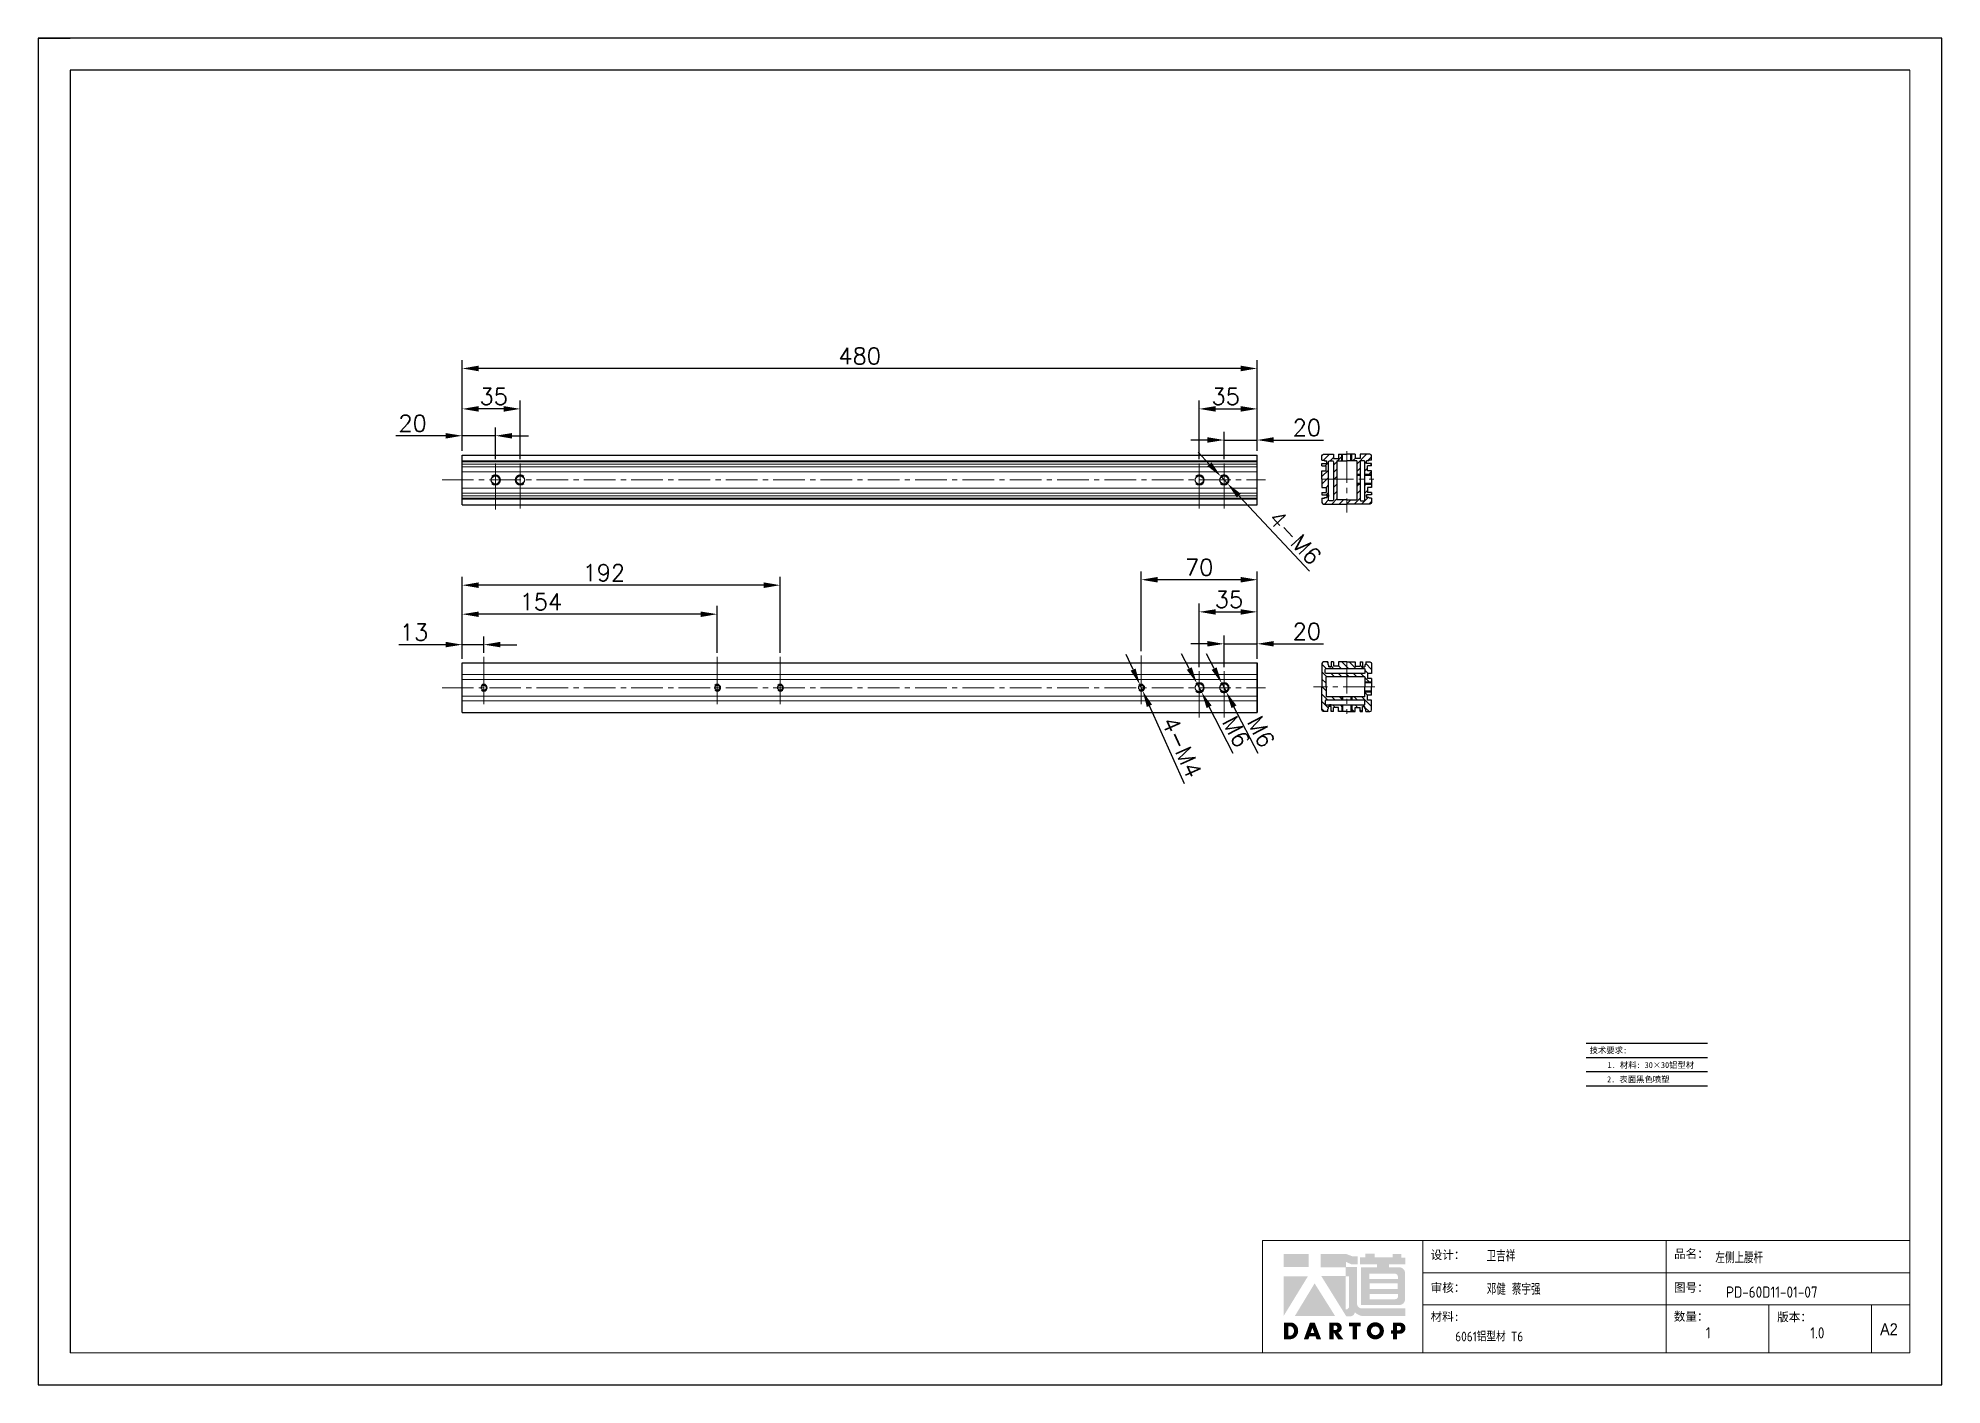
# Model space of a CAD drawing. Header units: millimetres. Extents: x -30327 to 34858, y 4015 to 75103.
# Drawn here: x 5507 to 6656, y 60062 to 60875 of the extents above; entities that cross this region are included whole.
import ezdxf
from ezdxf.enums import TextEntityAlignment as Align

# ---------------------------------------------------------------- set-up
doc = ezdxf.new("R2010")
doc.units = ezdxf.units.MM
doc.linetypes.add('CENTER2', pattern=[28.575, 19.05, -3.175, 3.175, -3.175])
doc.layers.add('A-TITLEBLOCK', color=7, linetype='Continuous', lineweight=18)
for name, color, linetype in [('print', 30, 'Continuous'), ('red', 1, 'CENTER2'), ('yellow', 2, 'Continuous')]:
    doc.layers.add(name, color=color, linetype=linetype)
doc.styles.add('GB', font='GBENOR.SHX', dxfattribs={"bigfont": 'gbcbig.shx'})
doc.styles.add('HZ', font='')
doc.styles.add('SLDTEXTSTYLE0', font='simfang.ttf', dxfattribs={"bigfont": 'bigfont'})
doc.styles.add('SLDTEXTSTYLE1', font='Gothic.ttf', dxfattribs={"width": 0.913})
doc.styles.get("Standard").update_dxf_attribs({"font": 'txt', "bigfont": 'gbcbig.shx'})
doc.styles.get('HZ').set_extended_font_data('SimSun')
doc.dimstyles.new('1-4', dxfattribs={"dimscale": 4, "dimtxt": 2.5, "dimasz": 2.5, "dimexe": 1.25, "dimexo": 0.625, "dimtad": 1, "dimdsep": 46, "dimtxsty": 'Standard', "dimcen": 2.5, "dimadec": 0, "dimazin": 0, "dimtfac": 1, "dimtmove": 0, "dimatfit": 3, "dimfxl": 0, "dimarcsym": 0})

msp = doc.modelspace()

# ---------------------------------------------------------------- texts
at = {"style": 'HZ'}
for s, p in [('技术要求:', (6455.0548, 60263.9719)), ('     1. 材料: 30×30铝型材  ', (6477.0839, 60255.0753)), ('    2. 表面黑色喷塑          ', (6480.5545, 60246.4758))]:
    msp.add_text(s, height=3.61179, dxfattribs=at).set_placement(p, align=Align.MIDDLE_CENTER)

# ---------------------------------------------------------------- blocks, each defined once
blk = doc.blocks.new('*D589')
at = {"layer": 'Defpoints', "color": 0, "transparency": 16777216}
for p in [(5763, 60675.5), (5763, 60623.2), (6243, 60623.8)]:
    blk.add_point(p, dxfattribs=at)
at = {"layer": 'yellow', "color": 0, "lineweight": -2, "transparency": 16777216}
for p, q in [((5763, 60625.7), (5763, 60680.5)), ((6243, 60626.3), (6243, 60680.5)), ((6233, 60675.5), (5773, 60675.5))]:
    blk.add_line(p, q, dxfattribs=at)
at = {"layer": 'yellow', "color": 0, "transparency": 16777216}
for points in [[(5773, 60677.2), (5773, 60673.8), (5763, 60675.5)], [(6233, 60677.2), (6233, 60673.8), (6243, 60675.5)]]:
    blk.add_solid(points, dxfattribs=at)
at = {"layer": 'yellow', "color": 0, "lineweight": 9, "transparency": 16777216, "insert": (6003, 60683), "char_height": 10, "attachment_point": 5}
blk.add_mtext('480', dxfattribs=at)
blk = doc.blocks.new('*D590')
at = {"layer": 'Defpoints', "color": 0, "transparency": 16777216}
for p in [(6221.6, 60485.5), (6224.4, 60480.2)]:
    blk.add_point(p, dxfattribs=at)
at = {"layer": 'yellow', "color": 0, "lineweight": -2, "transparency": 16777216}
for p, q in [((6217, 60494.4), (6212.4, 60503.2)), ((6221.6, 60485.5), (6224.4, 60480.2)), ((6243.6, 60443.2), (6229, 60471.3))]:
    blk.add_line(p, q, dxfattribs=at)
at = {"layer": 'yellow', "color": 0, "transparency": 16777216}
for points in [[(6218.5, 60495.1), (6215.5, 60493.6), (6221.6, 60485.5)], [(6230.5, 60472.1), (6227.5, 60470.5), (6224.4, 60480.2)]]:
    blk.add_solid(points, dxfattribs=at)
at = {"layer": 'yellow', "color": 0, "lineweight": 9, "transparency": 16777216, "insert": (6245.3, 60456.3), "char_height": 10, "attachment_point": 5, "rotation": 297.4824}
blk.add_mtext('M6', dxfattribs=at)
blk = doc.blocks.new('*D591')
at = {"layer": 'Defpoints', "color": 0, "transparency": 16777216}
for p in [(6172.2, 60484.6), (6173.8, 60481)]:
    blk.add_point(p, dxfattribs=at)
at = {"layer": 'yellow', "color": 0, "lineweight": -2, "transparency": 16777216}
for p, q in [((6168.1, 60493.8), (6164, 60502.9)), ((6172.2, 60484.6), (6173.8, 60481)), ((6199.2, 60424.8), (6178, 60471.9))]:
    blk.add_line(p, q, dxfattribs=at)
at = {"layer": 'yellow', "color": 0, "transparency": 16777216}
for points in [[(6169.6, 60494.4), (6166.6, 60493.1), (6172.2, 60484.6)], [(6179.5, 60472.6), (6176.4, 60471.2), (6173.8, 60481)]]:
    blk.add_solid(points, dxfattribs=at)
at = {"layer": 'yellow', "color": 0, "lineweight": 9, "transparency": 16777216, "insert": (6197.5, 60446.9), "char_height": 10, "attachment_point": 5, "rotation": 294.2923}
blk.add_mtext('4-M4', dxfattribs=at)
blk = doc.blocks.new('*D592')
at = {"layer": 'Defpoints', "color": 0, "transparency": 16777216}
for p in [(6221, 60610.4), (6225.1, 60606)]:
    blk.add_point(p, dxfattribs=at)
at = {"layer": 'yellow', "color": 0, "lineweight": -2, "transparency": 16777216}
for p, q in [((6214.1, 60617.7), (6207.3, 60625)), ((6221, 60610.4), (6225.1, 60606)), ((6274.6, 60553.2), (6231.9, 60598.7))]:
    blk.add_line(p, q, dxfattribs=at)
at = {"layer": 'yellow', "color": 0, "transparency": 16777216}
for points in [[(6215.4, 60618.8), (6212.9, 60616.6), (6221, 60610.4)], [(6233.1, 60599.9), (6230.7, 60597.6), (6225.1, 60606)]]:
    blk.add_solid(points, dxfattribs=at)
at = {"layer": 'yellow', "color": 0, "lineweight": 9, "transparency": 16777216, "insert": (6265.8, 60573.5), "char_height": 10, "attachment_point": 5, "rotation": 313.114}
blk.add_mtext('4-M6', dxfattribs=at)
blk = doc.blocks.new('*D593')
at = {"layer": 'Defpoints', "color": 0, "transparency": 16777216}
for p in [(6243, 60509.3), (6223, 60492.8), (6243, 60497.8)]:
    blk.add_point(p, dxfattribs=at)
at = {"layer": 'yellow', "color": 0, "lineweight": -2, "transparency": 16777216}
for p, q in [((6213, 60509.3), (6203, 60509.3)), ((6223, 60495.3), (6223, 60514.3)), ((6223, 60509.3), (6243, 60509.3)), ((6243, 60500.3), (6243, 60514.3)), ((6253, 60509.3), (6283, 60509.3))]:
    blk.add_line(p, q, dxfattribs=at)
at = {"layer": 'yellow', "color": 0, "transparency": 16777216}
for points in [[(6213, 60511), (6213, 60507.7), (6223, 60509.3)], [(6253, 60511), (6253, 60507.7), (6243, 60509.3)]]:
    blk.add_solid(points, dxfattribs=at)
at = {"layer": 'yellow', "color": 0, "lineweight": 9, "transparency": 16777216, "insert": (6273, 60516.8), "char_height": 10, "attachment_point": 5}
blk.add_mtext('20', dxfattribs=at)
blk = doc.blocks.new('*D594')
at = {"layer": 'Defpoints', "color": 0, "transparency": 16777216}
for p in [(6243, 60632.3), (6243, 60623.2), (6223, 60618.2)]:
    blk.add_point(p, dxfattribs=at)
at = {"layer": 'yellow', "color": 0, "lineweight": -2, "transparency": 16777216}
for p, q in [((6213, 60632.3), (6203, 60632.3)), ((6223, 60620.7), (6223, 60637.3)), ((6223, 60632.3), (6243, 60632.3)), ((6243, 60625.7), (6243, 60637.3)), ((6253, 60632.3), (6283, 60632.3))]:
    blk.add_line(p, q, dxfattribs=at)
at = {"layer": 'yellow', "color": 0, "transparency": 16777216}
for points in [[(6213, 60634), (6213, 60630.7), (6223, 60632.3)], [(6253, 60634), (6253, 60630.7), (6243, 60632.3)]]:
    blk.add_solid(points, dxfattribs=at)
at = {"layer": 'yellow', "color": 0, "lineweight": 9, "transparency": 16777216, "insert": (6273, 60639.8), "char_height": 10, "attachment_point": 5}
blk.add_mtext('20', dxfattribs=at)
blk = doc.blocks.new('*D595')
at = {"layer": 'Defpoints', "color": 0, "transparency": 16777216}
for p in [(6173, 60548), (6173, 60502.4), (6243, 60497.8)]:
    blk.add_point(p, dxfattribs=at)
at = {"layer": 'yellow', "color": 0, "lineweight": -2, "transparency": 16777216}
for p, q in [((6173, 60504.9), (6173, 60553)), ((6243, 60500.3), (6243, 60553)), ((6233, 60548), (6183, 60548))]:
    blk.add_line(p, q, dxfattribs=at)
at = {"layer": 'yellow', "color": 0, "transparency": 16777216}
for points in [[(6183, 60549.7), (6183, 60546.3), (6173, 60548)], [(6233, 60549.7), (6233, 60546.3), (6243, 60548)]]:
    blk.add_solid(points, dxfattribs=at)
at = {"layer": 'yellow', "color": 0, "lineweight": 9, "transparency": 16777216, "insert": (6208, 60555.5), "char_height": 10, "attachment_point": 5}
blk.add_mtext('70', dxfattribs=at)
blk = doc.blocks.new('*D596')
at = {"layer": 'Defpoints', "color": 0, "transparency": 16777216}
for p in [(5763, 60634.9), (5763, 60623.2), (5783, 60618.2)]:
    blk.add_point(p, dxfattribs=at)
at = {"layer": 'yellow', "color": 0, "lineweight": -2, "transparency": 16777216}
for p, q in [((5753, 60634.9), (5723, 60634.9)), ((5763, 60625.7), (5763, 60639.9)), ((5783, 60634.9), (5763, 60634.9)), ((5783, 60620.7), (5783, 60639.9)), ((5793, 60634.9), (5803, 60634.9))]:
    blk.add_line(p, q, dxfattribs=at)
at = {"layer": 'yellow', "color": 0, "transparency": 16777216}
for points in [[(5753, 60636.5), (5753, 60633.2), (5763, 60634.9)], [(5793, 60636.5), (5793, 60633.2), (5783, 60634.9)]]:
    blk.add_solid(points, dxfattribs=at)
at = {"layer": 'yellow', "color": 0, "lineweight": 9, "transparency": 16777216, "insert": (5733, 60642.4), "char_height": 10, "attachment_point": 5}
blk.add_mtext('20', dxfattribs=at)
blk = doc.blocks.new('*D597')
at = {"layer": 'Defpoints', "color": 0, "transparency": 16777216}
for p in [(5763, 60508.8), (5763, 60497.8), (5776, 60501.4)]:
    blk.add_point(p, dxfattribs=at)
at = {"layer": 'yellow', "color": 0, "lineweight": -2, "transparency": 16777216}
for p, q in [((5753, 60508.8), (5724.7, 60508.8)), ((5763, 60500.3), (5763, 60513.8)), ((5776, 60508.8), (5763, 60508.8)), ((5776, 60503.9), (5776, 60513.8)), ((5786, 60508.8), (5796, 60508.8))]:
    blk.add_line(p, q, dxfattribs=at)
at = {"layer": 'yellow', "color": 0, "transparency": 16777216}
for points in [[(5753, 60510.5), (5753, 60507.2), (5763, 60508.8)], [(5786, 60510.5), (5786, 60507.2), (5776, 60508.8)]]:
    blk.add_solid(points, dxfattribs=at)
at = {"layer": 'yellow', "color": 0, "lineweight": 9, "transparency": 16777216, "insert": (5733.9, 60516.3), "char_height": 10, "attachment_point": 5}
blk.add_mtext('13', dxfattribs=at)
blk = doc.blocks.new('*D598')
at = {"layer": 'Defpoints', "color": 0, "transparency": 16777216}
for p in [(5763, 60527.2), (5763, 60497.8), (5917, 60501.4)]:
    blk.add_point(p, dxfattribs=at)
at = {"layer": 'yellow', "color": 0, "lineweight": -2, "transparency": 16777216}
for p, q in [((5763, 60500.3), (5763, 60532.2)), ((5907, 60527.2), (5773, 60527.2)), ((5917, 60503.9), (5917, 60532.2))]:
    blk.add_line(p, q, dxfattribs=at)
at = {"layer": 'yellow', "color": 0, "transparency": 16777216}
for points in [[(5773, 60528.8), (5773, 60525.5), (5763, 60527.2)], [(5907, 60528.8), (5907, 60525.5), (5917, 60527.2)]]:
    blk.add_solid(points, dxfattribs=at)
at = {"layer": 'yellow', "color": 0, "lineweight": 9, "transparency": 16777216, "insert": (5810.5, 60534.7), "char_height": 10, "attachment_point": 5}
blk.add_mtext('154', dxfattribs=at)
blk = doc.blocks.new('*D584')
at = {"layer": 'Defpoints', "color": 0, "transparency": 16777216}
for p in [(6243, 60651.1), (6243, 60623.2), (6208, 60618.2)]:
    blk.add_point(p, dxfattribs=at)
at = {"layer": 'yellow', "color": 0, "lineweight": -2, "transparency": 16777216}
for p, q in [((6208, 60620.7), (6208, 60656.1)), ((6243, 60625.7), (6243, 60656.1)), ((6218, 60651.1), (6233, 60651.1))]:
    blk.add_line(p, q, dxfattribs=at)
at = {"layer": 'yellow', "color": 0, "transparency": 16777216}
for points in [[(6218, 60652.8), (6218, 60649.4), (6208, 60651.1)], [(6233, 60652.8), (6233, 60649.4), (6243, 60651.1)]]:
    blk.add_solid(points, dxfattribs=at)
at = {"layer": 'yellow', "color": 0, "lineweight": 9, "transparency": 16777216, "insert": (6224, 60658.6), "char_height": 10, "attachment_point": 5}
blk.add_mtext('35', dxfattribs=at)
blk = doc.blocks.new('*D585')
at = {"layer": 'Defpoints', "color": 0, "transparency": 16777216}
for p in [(5763, 60651.1), (5763, 60623.2), (5798, 60618.2)]:
    blk.add_point(p, dxfattribs=at)
at = {"layer": 'yellow', "color": 0, "lineweight": -2, "transparency": 16777216}
for p, q in [((5763, 60625.7), (5763, 60656.1)), ((5798, 60620.7), (5798, 60656.1)), ((5788, 60651.1), (5773, 60651.1))]:
    blk.add_line(p, q, dxfattribs=at)
at = {"layer": 'yellow', "color": 0, "transparency": 16777216}
for points in [[(5773, 60652.8), (5773, 60649.4), (5763, 60651.1)], [(5788, 60652.8), (5788, 60649.4), (5798, 60651.1)]]:
    blk.add_solid(points, dxfattribs=at)
at = {"layer": 'yellow', "color": 0, "lineweight": 9, "transparency": 16777216, "insert": (5782, 60658.6), "char_height": 10, "attachment_point": 5}
blk.add_mtext('35', dxfattribs=at)
blk = doc.blocks.new('*D586')
at = {"layer": 'Defpoints', "color": 0, "transparency": 16777216}
for p in [(6206.6, 60485.5), (6209.4, 60480.2)]:
    blk.add_point(p, dxfattribs=at)
at = {"layer": 'yellow', "color": 0, "lineweight": -2, "transparency": 16777216}
for p, q in [((6202, 60494.4), (6197.4, 60503.2)), ((6206.6, 60485.5), (6209.4, 60480.2)), ((6228.6, 60443.2), (6214, 60471.3))]:
    blk.add_line(p, q, dxfattribs=at)
at = {"layer": 'yellow', "color": 0, "transparency": 16777216}
for points in [[(6203.5, 60495.1), (6200.5, 60493.6), (6206.6, 60485.5)], [(6215.5, 60472.1), (6212.5, 60470.5), (6209.4, 60480.2)]]:
    blk.add_solid(points, dxfattribs=at)
at = {"layer": 'yellow', "color": 0, "lineweight": 9, "transparency": 16777216, "insert": (6230.3, 60456.3), "char_height": 10, "attachment_point": 5, "rotation": 297.4824}
blk.add_mtext('M6', dxfattribs=at)
blk = doc.blocks.new('*D587')
at = {"layer": 'Defpoints', "color": 0, "transparency": 16777216}
for p in [(6243, 60528.6), (6208, 60492.8), (6243, 60497.8)]:
    blk.add_point(p, dxfattribs=at)
at = {"layer": 'yellow', "color": 0, "lineweight": -2, "transparency": 16777216}
for p, q in [((6208, 60495.3), (6208, 60533.6)), ((6218, 60528.6), (6233, 60528.6)), ((6243, 60500.3), (6243, 60533.6))]:
    blk.add_line(p, q, dxfattribs=at)
at = {"layer": 'yellow', "color": 0, "transparency": 16777216}
for points in [[(6218, 60530.2), (6218, 60526.9), (6208, 60528.6)], [(6233, 60530.2), (6233, 60526.9), (6243, 60528.6)]]:
    blk.add_solid(points, dxfattribs=at)
at = {"layer": 'yellow', "color": 0, "lineweight": 9, "transparency": 16777216, "insert": (6226, 60536.1), "char_height": 10, "attachment_point": 5}
blk.add_mtext('35', dxfattribs=at)
blk = doc.blocks.new('*D588')
at = {"layer": 'Defpoints', "color": 0, "transparency": 16777216}
for p in [(5763, 60544.7), (5763, 60497.8), (5955, 60501.4)]:
    blk.add_point(p, dxfattribs=at)
at = {"layer": 'yellow', "color": 0, "lineweight": -2, "transparency": 16777216}
for p, q in [((5763, 60500.3), (5763, 60549.7)), ((5955, 60503.9), (5955, 60549.7)), ((5945, 60544.7), (5773, 60544.7))]:
    blk.add_line(p, q, dxfattribs=at)
at = {"layer": 'yellow', "color": 0, "transparency": 16777216}
for points in [[(5773, 60546.4), (5773, 60543), (5763, 60544.7)], [(5945, 60546.4), (5945, 60543), (5955, 60544.7)]]:
    blk.add_solid(points, dxfattribs=at)
at = {"layer": 'yellow', "color": 0, "lineweight": 9, "transparency": 16777216, "insert": (5848.5, 60552.2), "char_height": 10, "attachment_point": 5}
blk.add_mtext('192', dxfattribs=at)
blk = doc.blocks.new('Dartop Logo')
at = {"true_color": 0xc40018}
h = blk.add_hatch(color=12, dxfattribs=at)
h.set_gradient(color1=(196, 0, 24), color2=(196, 0, 24), tint=1)
h.paths.add_polyline_path([(30.39, -3.87), (33.08, -5.04), (35.99, -5.04), (35.99, -1.19), (33.59, -1.19), (30.46, 0.05), (17.94, 0.05), (17.94, -6.46), (30.12, -6.46), (30.12, -6.59), (30.12, -10.75), (18.31, -10.75), (30.46, -30.31), (32.87, -30.31, 0.279375), (34.63, -28.6), (34.63, -28.51), (34.84, -28.51, 0.143145), (38.15, -30.2), (59.27, -30.2), (59.27, -26.49), (38.06, -26.49, -0.414214), (35.75, -24.18), (35.75, -6.26), (30.39, -6.26)])
h.paths.add_polyline_path([(30.25, -10.84), (31.8, -10.84), (31.8, -26.02, -0.088936), (30.9, -26.94), (30.24, -26.94)], flags=16)
h = blk.add_hatch(color=12, dxfattribs=at)
h.set_gradient(color1=(196, 0, 24), color2=(196, 0, 24), tint=1)
h.paths.add_polyline_path([(59.24, -1.73), (57.36, -1.73), (57.36, 0.06), (53.06, 0.06), (53.06, -1.64), (44.29, -1.64), (44.29, 0.15), (39.7, 0.15), (39.7, -1.67), (37.16, -1.67), (37.16, -4.97), (45.54, -4.97), (45.54, -6.42), (37.73, -6.42), (37.73, -24.88), (56.26, -24.88, 0.414214), (59.15, -21.99), (59.15, -9.35, 0.414214), (56.26, -6.46), (51.36, -6.46), (51.36, -5.03), (59.24, -5.03)])
h.paths.add_polyline_path([(54.21, -9.59, -0.414214), (55.66, -11.04), (55.66, -12.1), (41.79, -12.1), (41.79, -9.59)], flags=16)
h.paths.add_polyline_path([(55.57, -14.33), (55.57, -17.01), (41.88, -17.01), (41.88, -14.33)], flags=16)
h.paths.add_polyline_path([(55.75, -19.43), (55.75, -20.57, -0.414214), (54.3, -22.02), (41.88, -22.02), (41.88, -19.43)], flags=16)
h = blk.add_hatch(color=12, dxfattribs=at)
h.set_gradient(color1=(196, 0, 24), color2=(196, 0, 24), tint=1)
h.paths.add_polyline_path([(12.18, 0), (0, 0), (0, -6.37), (12.18, -6.37)])
h = blk.add_hatch(color=12, dxfattribs=at)
h.set_gradient(color1=(196, 0, 24), color2=(196, 0, 24), tint=1)
h.paths.add_polyline_path([(11.79, -10.83), (0.03, -10.83), (0.03, -30.03)])
h = blk.add_hatch(color=12, dxfattribs=at)
h.set_gradient(color1=(196, 0, 24), color2=(196, 0, 24), tint=1)
h.paths.add_polyline_path([(15.05, -14.31), (5.44, -30.15), (25.01, -30.15)])
at = {"true_color": 0x646464}
h = blk.add_hatch(color=251, dxfattribs=at)
h.set_gradient(color1=(100, 100, 100), color2=(100, 100, 100), tint=1)
h.paths.add_polyline_path([(4.15, -33.43), (0.11, -33.43), (0.11, -41.5), (3.51, -41.5, 0.793016)])
h.paths.add_polyline_path([(3.57, -39.73), (2.16, -39.73), (2.16, -35.19), (3.42, -35.19, -0.671361)], flags=16)
h = blk.add_hatch(color=251, dxfattribs=at)
h.set_gradient(color1=(100, 100, 100), color2=(100, 100, 100), tint=1)
h.paths.add_polyline_path([(15.08, -33.36), (12.78, -33.36), (9.82, -41.51), (12, -41.51), (12.51, -40.06), (15.46, -40.06), (15.99, -41.52), (18.19, -41.52)])
h.paths.add_polyline_path([(14.9, -38.51), (13.07, -38.51), (13.97, -35.95)], flags=16)
h = blk.add_hatch(color=251, dxfattribs=at)
h.set_gradient(color1=(100, 100, 100), color2=(100, 100, 100), tint=1)
h.paths.add_polyline_path([(26.27, -33.36), (22.3, -33.36), (22.3, -41.51), (24.4, -41.51), (24.4, -38.28), (26.55, -41.54), (29.09, -41.54), (26.61, -38.3, 0.744055)])
h.paths.add_polyline_path([(24.38, -37.08), (24.38, -34.94), (25.32, -34.94, -0.796809), (25.3, -37.08)], flags=16)
h = blk.add_hatch(color=251, dxfattribs=at)
h.set_gradient(color1=(100, 100, 100), color2=(100, 100, 100), tint=1)
h.paths.add_polyline_path([(37.44, -33.4), (31.88, -33.4), (31.88, -35.16), (33.61, -35.16), (33.61, -41.52), (35.69, -41.52), (35.69, -35.16), (37.44, -35.16)])
h = blk.add_hatch(color=251, dxfattribs=at)
h.set_gradient(color1=(100, 100, 100), color2=(100, 100, 100), tint=1)
h.paths.add_polyline_path([(40.46, -37.41, 1), (48.83, -37.41, 1)])
h.paths.add_polyline_path([(46.8, -37.41, -1), (42.5, -37.41, -1)], flags=16)
h = blk.add_hatch(color=251, dxfattribs=at)
h.set_gradient(color1=(100, 100, 100), color2=(100, 100, 100), tint=1)
h.paths.add_polyline_path([(56.85, -33.38), (56.73, -33.38), (53.19, -33.38), (53.19, -37.19), (52.26, -37.19), (52.26, -38.73), (53.18, -38.73), (53.18, -41.5), (55.24, -41.5), (55.24, -38.72), (57.51, -38.72, 0.812304)])
h.paths.add_polyline_path([(55.21, -37.18), (55.21, -35.05), (56.39, -35.05, -0.778213), (56.27, -37.18)], flags=16)
blk = doc.blocks.new('DT-A2-TITLE')
for p, q in [((594, 420), (0, 420)), ((0, 420), (0, 420)), ((0, 420), (0, 0)), ((0, 420), (10, 420)), ((594, 0), (594, 420)), ((10, 410), (10, 10)), ((584, 410), (10, 410))]:
    blk.add_line(p, q)
at = {"layer": 'A-TITLEBLOCK', "color": 7}
for p, q in [((584, 410), (584, 10)), ((594, 0), (594, 297)), ((382, 10), (382, 45)), ((584, 45), (382, 45)), ((432, 45), (432, 10)), ((508, 45), (508, 10)), ((584, 35), (432, 35)), ((432, 25), (584.08, 25)), ((540, 10), (540, 25)), ((572, 10), (572, 25)), ((10, 10), (584, 10)), ((0, 0), (594, 0))]:
    blk.add_line(p, q, dxfattribs=at)
at = {"layer": 'A-TITLEBLOCK', "xscale": 0.6400000000000001, "yscale": 0.6400000000000001, "zscale": 0.6400000000000001}
blk.add_blockref('Dartop Logo', (388.65, 40.81), dxfattribs=at)
at = {"style": 'GB'}
for tag, p, height in [('#设计', (451.96, 38.52), 3.5), ('#品名', (523.32, 37.95), 3.5), ('#审核', (451.99, 28.1), 3.5), ('#图号', (526.67, 27.2), 3.5), ('#数量', (520.33, 14.51), 3.5), ('#版本', (552.92, 14.47), 3.5), ('#材料说明', (442.15, 13.59), 3)]:
    blk.add_attdef(tag, p, '', height=height, dxfattribs=at)
at = {"layer": 'A-TITLEBLOCK', "color": 7, "attachment_point": 1}
for s, insert, char_height, style in [('设计：', (434.47, 41.87), 2.646, 'SLDTEXTSTYLE0'), ('品名：', (510.43, 42.19), 2.646, 'SLDTEXTSTYLE0'), ('审核：', (434.47, 31.64), 2.646, 'SLDTEXTSTYLE0'), ('图号：', (510.4, 31.66), 2.646, 'SLDTEXTSTYLE0'), ('材料:', (434.47, 22.62), 2.646, 'SLDTEXTSTYLE0'), ('数量：', (510.35, 22.64), 2.646, 'SLDTEXTSTYLE0'), ('版本：', (542.59, 22.48), 2.646, 'SLDTEXTSTYLE0'), ('A2', (574.7, 19.21), 3.704, 'SLDTEXTSTYLE1')]:
    blk.add_mtext(s, dxfattribs=dict(at, insert=insert, char_height=char_height, style=style))

# ---------------------------------------------------------------- dimensions: what is measured, and where the dimension line sits
at = {"layer": 'yellow', "lineweight": 9}
for base, p1, p2, picture, middle in [((5763.0261, 60675.4987), (6243.0261, 60623.8374), (5763.0261, 60623.2124), '*D589', (6003.0261, 60682.9987)), ((6173.0261, 60547.9869), (6243.0261, 60497.8184), (6173.0261, 60502.3566), '*D595', (6208.0261, 60555.4869))]:
    dim = msp.add_linear_dim(base=base, p1=p1, p2=p2, angle=180, dimstyle='1-4', dxfattribs=at)
    dim.commit()
    dim.dimension.update_dxf_attribs({"geometry": picture, "text_midpoint": middle})
for base, p1, picture, middle in [((5763.0261, 60651.1021), (5798.0261, 60618.2124), '*D585', (5782.0261, 60651.1021)), ((5763.0261, 60634.8799), (5783.0261, 60618.2124), '*D596', (5733.0261, 60634.8799))]:
    dim = msp.add_linear_dim(base=base, p1=p1, p2=(5763.0261, 60623.2124), dimstyle='1-4', dxfattribs=at)
    dim.commit()
    dim.dimension.update_dxf_attribs({"geometry": picture, "text_midpoint": middle, "dimtype": 160})
for base, p1, p2, picture, middle in [((6243.0261, 60651.1021), (6208.0261, 60618.2124), (6243.0261, 60623.2124), '*D584', (6224.0261, 60651.1021)), ((6243.0261, 60632.339), (6223.0261, 60618.2124), (6243.0261, 60623.2124), '*D594', (6273.0261, 60632.339)), ((5763.0261, 60544.6912), (5955.0261, 60501.3648), (5763.0261, 60497.8184), '*D588', (5848.5261, 60544.6912)), ((5763.0261, 60527.1749), (5917.0261, 60501.3648), (5763.0261, 60497.8184), '*D598', (5810.5261, 60527.1749)), ((6243.0261, 60528.5781), (6208.0261, 60492.8184), (6243.0261, 60497.8184), '*D587', (6226.0261, 60528.5781)), ((5763.0261, 60508.8216), (5776.0261, 60501.3648), (5763.0261, 60497.8184), '*D597', (5733.8594, 60508.8216)), ((6243.0261, 60509.3468), (6223.0261, 60492.8184), (6243.0261, 60497.8184), '*D593', (6273.0261, 60509.3468))]:
    dim = msp.add_linear_dim(base=base, p1=p1, p2=p2, angle=180, dimstyle='1-4', dxfattribs=at)
    dim.commit()
    dim.dimension.update_dxf_attribs({"geometry": picture, "text_midpoint": middle, "dimtype": 160})
dim = msp.add_diameter_dim_2p(p1=(6220.9757, 60610.4024), p2=(6225.0764, 60606.0224), text='4-M6', dimstyle='1-4', dxfattribs=at)
dim.commit()
dim.dimension.update_dxf_attribs({"geometry": '*D592', "text_midpoint": (6260.3284, 60568.3698), "dimtype": 163})
for p1, p2, text, picture, middle in [((6172.2033, 60484.6413), (6173.8489, 60480.9955), '4-M4', '*D591', (6197.4833, 60446.863)), ((6206.6416, 60485.4798), (6209.4105, 60480.1569), 'M6', '*D586', (6230.293, 60456.2641)), ((6221.6416, 60485.4798), (6224.4105, 60480.1569), 'M6', '*D590', (6245.293, 60456.2641))]:
    dim = msp.add_diameter_dim_2p(p1=p1, p2=p2, text=text, dimstyle='1-4', dxfattribs=at)
    dim.commit()
    dim.dimension.update_dxf_attribs({"geometry": picture, "text_midpoint": middle})

# ---------------------------------------------------------------- hatches: boundary and pattern name
at = {"layer": 'yellow', "lineweight": 9}
h = msp.add_hatch(dxfattribs=at)
h.set_pattern_fill('ANSI31', color=256, style=0)
h.set_pattern_definition([(45, (5047.8062, 59788.983), (-2.245064, 2.245064), [])])
h.paths.add_polyline_path([(6286.1114, 60619.1957, -0.414213562), (6286.6114, 60619.6957), (6288.6114, 60619.6957, -0.414213562), (6289.1114, 60619.1957), (6289.1114, 60608.6957), (6291.1114, 60608.6957), (6291.1114, 60619.6957), (6292.1114, 60619.6957), (6294.1114, 60619.6957), (6294.1114, 60623.6957), (6292.1114, 60623.6957), (6292.1114, 60621.1957), (6289.1114, 60621.1957), (6289.1114, 60623.6957), (6283.1114, 60623.6957, 0.414213562), (6282.1114, 60622.6957), (6282.1114, 60620.1957), (6283.6114, 60620.1957, 0.414213562), (6284.1114, 60619.6957), (6284.6114, 60619.6957), (6285.1114, 60619.6957), (6285.1114, 60618.1957), (6282.1114, 60618.1957), (6282.1114, 60616.6957), (6284.6114, 60616.6957), (6284.6114, 60613.6957), (6282.1114, 60613.6957), (6282.1114, 60608.6957), (6286.1114, 60608.6957)])
h.paths.add_polyline_path([(6291.1114, 60608.6957), (6289.1114, 60608.6957), (6289.1114, 60596.1957, -0.414213562), (6288.6114, 60595.6957), (6286.6114, 60595.6957, -0.414213562), (6286.1114, 60596.1957), (6286.1114, 60608.6957), (6282.1114, 60608.6957), (6282.1114, 60603.6957), (6284.6114, 60603.6957), (6284.6114, 60600.6957), (6282.1114, 60600.6957), (6282.1114, 60599.1957), (6285.1114, 60599.1957), (6285.1114, 60597.6957), (6284.6114, 60597.6957), (6284.1114, 60597.6957, 0.414213562), (6283.6114, 60597.1957), (6282.1114, 60597.1957), (6282.1114, 60594.6957, 0.414213562), (6283.1114, 60593.6957), (6297.1114, 60593.6957), (6297.1114, 60596.1957), (6291.1114, 60596.1957)])
h.paths.add_polyline_path([(6294.6114, 60623.6957), (6294.1114, 60623.6957), (6294.1114, 60619.6957), (6294.6114, 60619.6957)])
h.paths.add_polyline_path([(6300.1114, 60623.6957), (6299.6114, 60623.6957), (6299.6114, 60619.6957), (6300.1114, 60619.6957)])
h.paths.add_polyline_path([(6312.1114, 60622.6957, 0.414213562), (6311.1114, 60623.6957), (6305.1114, 60623.6957), (6305.1114, 60621.1957), (6302.1114, 60621.1957), (6302.1114, 60623.6957), (6300.1114, 60623.6957), (6300.1114, 60619.6957), (6302.1114, 60619.6957), (6303.1114, 60619.6957), (6303.1114, 60611.6957), (6305.1114, 60611.6957), (6305.1114, 60619.1957, -0.414213562), (6305.6114, 60619.6957), (6307.6114, 60619.6957, -0.414213562), (6308.1114, 60619.1957), (6308.1114, 60618.1957), (6308.1114, 60611.6957), (6312.1114, 60611.6957), (6312.1114, 60613.6957), (6309.6114, 60613.6957), (6309.6114, 60616.6957), (6312.1114, 60616.6957), (6312.1114, 60618.1957), (6309.1114, 60618.1957), (6309.1114, 60619.6957), (6309.6114, 60619.6957), (6310.1114, 60619.6957, 0.414213562), (6310.6114, 60620.1957), (6312.1114, 60620.1957)])
h.paths.add_polyline_path([(6312.1114, 60611.6957), (6308.1114, 60611.6957), (6308.1114, 60611.1957), (6312.1114, 60611.1957)])
h.paths.add_polyline_path([(6305.1114, 60611.6957), (6303.1114, 60611.6957), (6303.1114, 60611.1957), (6305.1114, 60611.1957)])
h.paths.add_polyline_path([(6305.1114, 60606.1957), (6303.1114, 60606.1957), (6303.1114, 60605.6957), (6305.1114, 60605.6957)])
h.paths.add_polyline_path([(6312.1114, 60606.1957), (6308.1114, 60606.1957), (6308.1114, 60605.6957), (6312.1114, 60605.6957)])
h.paths.add_polyline_path([(6312.1114, 60605.6957), (6308.1114, 60605.6957), (6308.1114, 60596.1957, -0.414213562), (6307.6114, 60595.6957), (6305.6114, 60595.6957, -0.414213562), (6305.1114, 60596.1957), (6305.1114, 60605.6957), (6303.1114, 60605.6957), (6303.1114, 60596.1957), (6297.1114, 60596.1957), (6297.1114, 60593.6957), (6311.1114, 60593.6957, 0.414213562), (6312.1114, 60594.6957), (6312.1114, 60597.1957), (6310.6114, 60597.1957, 0.414213562), (6310.1114, 60597.6957), (6309.6114, 60597.6957), (6309.1114, 60597.6957), (6309.1114, 60599.1957), (6312.1114, 60599.1957), (6312.1114, 60600.6957), (6309.6114, 60600.6957), (6309.6114, 60603.6957), (6312.1114, 60603.6957)])
h = msp.add_hatch(dxfattribs=at)
h.set_pattern_fill('ANSI31', color=256, angle=-90, style=0)
h.set_pattern_definition([(315, (5477.3986, 61732.7073), (2.245064, 2.245064), [])])
h.paths.add_polyline_path([(6307.6114, 60494.4022, -0.414213562), (6308.1114, 60493.9022), (6308.1114, 60491.9022, -0.414213562), (6307.6114, 60491.4022), (6297.1114, 60491.4022), (6297.1114, 60489.4022), (6308.1114, 60489.4022), (6308.1114, 60488.4022), (6308.1114, 60486.4022), (6312.1114, 60486.4022), (6312.1114, 60488.4022), (6309.6114, 60488.4022), (6309.6114, 60491.4022), (6312.1114, 60491.4022), (6312.1114, 60497.4022, 0.414213562), (6311.1114, 60498.4022), (6308.6114, 60498.4022), (6308.6114, 60496.9022, 0.414213562), (6308.1114, 60496.4022), (6308.1114, 60495.9022), (6308.1114, 60495.4022), (6306.6114, 60495.4022), (6306.6114, 60498.4022), (6305.1114, 60498.4022), (6305.1114, 60495.9022), (6302.1114, 60495.9022), (6302.1114, 60498.4022), (6297.1114, 60498.4022), (6297.1114, 60494.4022)])
h.paths.add_polyline_path([(6297.1114, 60489.4022), (6297.1114, 60491.4022), (6284.6114, 60491.4022, -0.414213562), (6284.1114, 60491.9022), (6284.1114, 60493.9022, -0.414213562), (6284.6114, 60494.4022), (6297.1114, 60494.4022), (6297.1114, 60498.4022), (6292.1114, 60498.4022), (6292.1114, 60495.9022), (6289.1114, 60495.9022), (6289.1114, 60498.4022), (6287.6114, 60498.4022), (6287.6114, 60495.4022), (6286.1114, 60495.4022), (6286.1114, 60495.9022), (6286.1114, 60496.4022, 0.414213562), (6285.6114, 60496.9022), (6285.6114, 60498.4022), (6283.1114, 60498.4022, 0.414213562), (6282.1114, 60497.4022), (6282.1114, 60483.4022), (6284.6114, 60483.4022), (6284.6114, 60489.4022)])
h.paths.add_polyline_path([(6312.1114, 60485.9022), (6312.1114, 60486.4022), (6308.1114, 60486.4022), (6308.1114, 60485.9022)])
h.paths.add_polyline_path([(6312.1114, 60480.4022), (6312.1114, 60480.9022), (6308.1114, 60480.9022), (6308.1114, 60480.4022)])
h.paths.add_polyline_path([(6311.1114, 60468.4022, 0.414213562), (6312.1114, 60469.4022), (6312.1114, 60475.4022), (6309.6114, 60475.4022), (6309.6114, 60478.4022), (6312.1114, 60478.4022), (6312.1114, 60480.4022), (6308.1114, 60480.4022), (6308.1114, 60478.4022), (6308.1114, 60477.4022), (6300.1114, 60477.4022), (6300.1114, 60475.4022), (6307.6114, 60475.4022, -0.414213562), (6308.1114, 60474.9022), (6308.1114, 60472.9022, -0.414213562), (6307.6114, 60472.4022), (6306.6114, 60472.4022), (6300.1114, 60472.4022), (6300.1114, 60468.4022), (6302.1114, 60468.4022), (6302.1114, 60470.9022), (6305.1114, 60470.9022), (6305.1114, 60468.4022), (6306.6114, 60468.4022), (6306.6114, 60471.4022), (6308.1114, 60471.4022), (6308.1114, 60470.9022), (6308.1114, 60470.4022, 0.414213562), (6308.6114, 60469.9022), (6308.6114, 60468.4022)])
h.paths.add_polyline_path([(6300.1114, 60468.4022), (6300.1114, 60472.4022), (6299.6114, 60472.4022), (6299.6114, 60468.4022)])
h.paths.add_polyline_path([(6300.1114, 60475.4022), (6300.1114, 60477.4022), (6299.6114, 60477.4022), (6299.6114, 60475.4022)])
h.paths.add_polyline_path([(6294.6114, 60475.4022), (6294.6114, 60477.4022), (6294.1114, 60477.4022), (6294.1114, 60475.4022)])
h.paths.add_polyline_path([(6294.6114, 60468.4022), (6294.6114, 60472.4022), (6294.1114, 60472.4022), (6294.1114, 60468.4022)])
h.paths.add_polyline_path([(6294.1114, 60468.4022), (6294.1114, 60472.4022), (6284.6114, 60472.4022, -0.414213562), (6284.1114, 60472.9022), (6284.1114, 60474.9022, -0.414213562), (6284.6114, 60475.4022), (6294.1114, 60475.4022), (6294.1114, 60477.4022), (6284.6114, 60477.4022), (6284.6114, 60483.4022), (6282.1114, 60483.4022), (6282.1114, 60469.4022, 0.414213562), (6283.1114, 60468.4022), (6285.6114, 60468.4022), (6285.6114, 60469.9022, 0.414213562), (6286.1114, 60470.4022), (6286.1114, 60470.9022), (6286.1114, 60471.4022), (6287.6114, 60471.4022), (6287.6114, 60468.4022), (6289.1114, 60468.4022), (6289.1114, 60470.9022), (6292.1114, 60470.9022), (6292.1114, 60468.4022)])

# ---------------------------------------------------------------- linework, layer by layer
for p, q in [((5763.0261, 60593.2124), (5763.0261, 60623.2124)), ((5763.0261, 60623.2124), (6243.0261, 60623.2124)), ((6243.0261, 60593.2124), (6243.0261, 60623.2124)), ((6282.1114, 60620.1957), (6283.6114, 60620.1957)), ((6284.6114, 60619.6957), (6285.1114, 60619.6957)), ((6285.1114, 60618.1957), (6285.1114, 60619.6957)), ((6286.1114, 60618.1957), (6286.1114, 60619.1957)), ((6289.1114, 60621.1957), (6292.1114, 60621.1957)), ((6291.1114, 60619.6957), (6292.1114, 60619.6957)), ((6292.1114, 60623.6957), (6297.1114, 60623.6957)), ((6292.1114, 60619.6957), (6297.1114, 60619.6957)), ((6294.1114, 60619.6957), (6294.1114, 60623.6957)), ((6294.6114, 60619.6957), (6294.6114, 60623.6957)), ((6302.1114, 60623.6957), (6297.1114, 60623.6957)), ((6302.1114, 60619.6957), (6297.1114, 60619.6957)), ((6299.6114, 60619.6957), (6299.6114, 60623.6957)), ((6300.1114, 60619.6957), (6300.1114, 60623.6957)), ((6305.1114, 60621.1957), (6302.1114, 60621.1957)), ((6303.1114, 60619.6957), (6302.1114, 60619.6957)), ((6308.1114, 60618.1957), (6308.1114, 60619.1957)), ((6309.6114, 60619.6957), (6309.1114, 60619.6957)), ((6309.1114, 60618.1957), (6309.1114, 60619.6957)), ((6312.1114, 60620.1957), (6310.6114, 60620.1957)), ((6282.1114, 60616.6957), (6282.1114, 60618.1957)), ((6282.1114, 60618.1957), (6285.1114, 60618.1957)), ((6282.1114, 60616.6957), (6284.6114, 60616.6957)), ((6282.1114, 60613.6957), (6284.6114, 60613.6957)), ((6282.1114, 60608.6957), (6282.1114, 60613.6957)), ((6282.1114, 60608.6957), (6282.1114, 60603.6957)), ((6284.6114, 60613.6957), (6284.6114, 60616.6957)), ((6303.1114, 60611.6957), (6305.1114, 60611.6957)), ((6303.1114, 60611.1957), (6305.1114, 60611.1957)), ((6308.1114, 60611.6957), (6312.1114, 60611.6957)), ((6308.1114, 60611.1957), (6312.1114, 60611.1957)), ((6312.1114, 60618.1957), (6309.1114, 60618.1957)), ((6312.1114, 60616.6957), (6309.6114, 60616.6957)), ((6309.6114, 60613.6957), (6309.6114, 60616.6957)), ((6312.1114, 60613.6957), (6309.6114, 60613.6957)), ((6312.1114, 60616.6957), (6312.1114, 60618.1957)), ((6312.1114, 60608.6957), (6312.1114, 60613.6957)), ((6312.1114, 60608.6957), (6312.1114, 60603.6957)), ((6282.1114, 60603.6957), (6284.6114, 60603.6957)), ((6282.1114, 60600.6957), (6282.1114, 60599.1957)), ((6282.1114, 60600.6957), (6284.6114, 60600.6957)), ((6282.1114, 60599.1957), (6285.1114, 60599.1957)), ((6282.1114, 60597.1957), (6283.6114, 60597.1957)), ((6284.6114, 60603.6957), (6284.6114, 60600.6957)), ((6284.6114, 60597.6957), (6285.1114, 60597.6957)), ((6285.1114, 60599.1957), (6285.1114, 60597.6957)), ((6286.1114, 60599.1957), (6286.1114, 60598.1957)), ((6297.1114, 60596.1957), (6291.1114, 60596.1957)), ((6297.1114, 60596.1957), (6303.1114, 60596.1957)), ((6303.1114, 60606.1957), (6305.1114, 60606.1957)), ((6303.1114, 60605.6957), (6305.1114, 60605.6957)), ((6308.1114, 60606.1957), (6312.1114, 60606.1957)), ((6308.1114, 60605.6957), (6312.1114, 60605.6957)), ((6308.1114, 60599.1957), (6308.1114, 60598.1957)), ((6312.1114, 60599.1957), (6309.1114, 60599.1957)), ((6309.1114, 60599.1957), (6309.1114, 60597.6957)), ((6309.6114, 60597.6957), (6309.1114, 60597.6957)), ((6309.6114, 60603.6957), (6309.6114, 60600.6957)), ((6312.1114, 60603.6957), (6309.6114, 60603.6957)), ((6312.1114, 60600.6957), (6309.6114, 60600.6957)), ((6312.1114, 60597.1957), (6310.6114, 60597.1957)), ((6312.1114, 60600.6957), (6312.1114, 60599.1957)), ((5763.0261, 60593.2124), (6243.0261, 60593.2124)), ((5763.0261, 60467.8184), (5763.0261, 60497.8184)), ((5763.0261, 60497.8184), (6243.0261, 60497.8184)), ((6243.0261, 60467.8184), (6243.0261, 60497.8184)), ((6243.0261, 60497.8184), (6243.0261, 60467.8184)), ((6285.6114, 60498.4022), (6285.6114, 60496.9022)), ((6286.1114, 60495.9022), (6286.1114, 60495.4022)), ((6287.6114, 60495.4022), (6286.1114, 60495.4022)), ((6287.6114, 60494.4022), (6286.6114, 60494.4022)), ((6289.1114, 60498.4022), (6287.6114, 60498.4022)), ((6287.6114, 60498.4022), (6287.6114, 60495.4022)), ((6289.1114, 60498.4022), (6289.1114, 60495.9022)), ((6292.1114, 60495.9022), (6289.1114, 60495.9022)), ((6297.1114, 60498.4022), (6292.1114, 60498.4022)), ((6292.1114, 60498.4022), (6292.1114, 60495.9022)), ((6297.1114, 60498.4022), (6302.1114, 60498.4022)), ((6302.1114, 60498.4022), (6302.1114, 60495.9022)), ((6302.1114, 60495.9022), (6305.1114, 60495.9022)), ((6305.1114, 60498.4022), (6306.6114, 60498.4022)), ((6305.1114, 60498.4022), (6305.1114, 60495.9022)), ((6306.6114, 60498.4022), (6306.6114, 60495.4022)), ((6306.6114, 60495.4022), (6308.1114, 60495.4022)), ((6306.6114, 60494.4022), (6307.6114, 60494.4022)), ((6308.1114, 60495.9022), (6308.1114, 60495.4022)), ((6308.6114, 60498.4022), (6308.6114, 60496.9022)), ((6284.6114, 60483.4022), (6284.6114, 60489.4022)), ((6284.6114, 60483.4022), (6284.6114, 60477.4022)), ((6308.1114, 60489.4022), (6308.1114, 60488.4022)), ((6308.1114, 60488.4022), (6308.1114, 60483.4022)), ((6308.1114, 60486.4022), (6312.1114, 60486.4022)), ((6308.1114, 60485.9022), (6312.1114, 60485.9022)), ((6308.1114, 60478.4022), (6308.1114, 60483.4022)), ((6308.1114, 60480.9022), (6312.1114, 60480.9022)), ((6309.6114, 60491.4022), (6309.6114, 60488.4022)), ((6312.1114, 60488.4022), (6312.1114, 60483.4022)), ((6312.1114, 60478.4022), (6312.1114, 60483.4022)), ((6285.6114, 60468.4022), (6285.6114, 60469.9022)), ((6286.1114, 60470.9022), (6286.1114, 60471.4022)), ((6287.6114, 60471.4022), (6286.1114, 60471.4022)), ((6287.6114, 60472.4022), (6286.6114, 60472.4022)), ((6287.6114, 60468.4022), (6287.6114, 60471.4022)), ((6292.1114, 60470.9022), (6289.1114, 60470.9022)), ((6289.1114, 60468.4022), (6289.1114, 60470.9022)), ((6292.1114, 60468.4022), (6292.1114, 60470.9022)), ((6294.1114, 60477.4022), (6294.1114, 60475.4022)), ((6294.1114, 60472.4022), (6294.1114, 60468.4022)), ((6294.6114, 60477.4022), (6294.6114, 60475.4022)), ((6294.6114, 60472.4022), (6294.6114, 60468.4022)), ((6299.6114, 60477.4022), (6299.6114, 60475.4022)), ((6299.6114, 60472.4022), (6299.6114, 60468.4022)), ((6300.1114, 60477.4022), (6300.1114, 60475.4022)), ((6300.1114, 60472.4022), (6300.1114, 60468.4022)), ((6302.1114, 60468.4022), (6302.1114, 60470.9022)), ((6302.1114, 60470.9022), (6305.1114, 60470.9022)), ((6305.1114, 60468.4022), (6305.1114, 60470.9022)), ((6306.6114, 60472.4022), (6307.6114, 60472.4022)), ((6306.6114, 60471.4022), (6308.1114, 60471.4022)), ((6306.6114, 60468.4022), (6306.6114, 60471.4022)), ((6308.1114, 60480.4022), (6312.1114, 60480.4022)), ((6308.1114, 60477.4022), (6308.1114, 60478.4022)), ((6308.1114, 60470.9022), (6308.1114, 60471.4022)), ((6308.6114, 60468.4022), (6308.6114, 60469.9022)), ((6309.6114, 60475.4022), (6309.6114, 60478.4022)), ((5763.0261, 60467.8184), (6243.0261, 60467.8184)), ((6289.1114, 60468.4022), (6287.6114, 60468.4022)), ((6297.1114, 60468.4022), (6292.1114, 60468.4022)), ((6297.1114, 60468.4022), (6302.1114, 60468.4022)), ((6305.1114, 60468.4022), (6306.6114, 60468.4022))]:
    msp.add_line(p, q)
at = {"lineweight": 9}
for p, q in [((5763.0261, 60619.7124), (6243.0261, 60619.7124)), ((5763.0261, 60619.2124), (6243.0261, 60619.2124)), ((5763.0261, 60617.7124), (6243.0261, 60617.7124)), ((5763.0261, 60616.2124), (6243.0261, 60616.2124)), ((5763.0261, 60613.2124), (6243.0261, 60613.2124)), ((5763.0261, 60603.2124), (6243.0261, 60603.2124)), ((5763.0261, 60600.2124), (6243.0261, 60600.2124)), ((5763.0261, 60598.7124), (6243.0261, 60598.7124)), ((5763.0261, 60597.2124), (6243.0261, 60597.2124)), ((5763.0261, 60596.5707), (6243.0261, 60596.5707)), ((5763.0261, 60490.8184), (6243.0261, 60490.8184)), ((5763.0261, 60487.8184), (6243.0261, 60487.8184)), ((5763.0261, 60477.8184), (6243.0261, 60477.8184)), ((5763.0261, 60474.8184), (6243.0261, 60474.8184))]:
    msp.add_line(p, q, dxfattribs=at)
for points in [[(6282.1114, 60620.1957), (6282.1114, 60622.6957, -0.414213562), (6283.1114, 60623.6957), (6289.1114, 60623.6957)], [(6283.6114, 60620.1957), (6283.6114, 60620.1957, 0.414213562), (6284.1114, 60619.6957), (6284.6114, 60619.6957)], [(6312.1114, 60620.1957), (6312.1114, 60622.6957, 0.414213562), (6311.1114, 60623.6957), (6305.1114, 60623.6957)], [(6310.6114, 60620.1957), (6310.6114, 60620.1957, -0.414213562), (6310.1114, 60619.6957), (6309.6114, 60619.6957)], [(6282.1114, 60597.1957), (6282.1114, 60594.6957, 0.414213562), (6283.1114, 60593.6957), (6297.1114, 60593.6957)], [(6283.6114, 60597.1957), (6283.6114, 60597.1957, -0.414213562), (6284.1114, 60597.6957), (6284.6114, 60597.6957)], [(6312.1114, 60597.1957), (6312.1114, 60594.6957, -0.414213562), (6311.1114, 60593.6957), (6297.1114, 60593.6957)], [(6310.6114, 60597.1957), (6310.6114, 60597.1957, 0.414213562), (6310.1114, 60597.6957), (6309.6114, 60597.6957)], [(6285.6114, 60498.4022), (6283.1114, 60498.4022, 0.414213562), (6282.1114, 60497.4022), (6282.1114, 60483.4022)], [(6285.6114, 60496.9022), (6285.6114, 60496.9022, -0.414213562), (6286.1114, 60496.4022), (6286.1114, 60495.9022)], [(6308.6114, 60496.9022), (6308.6114, 60496.9022, 0.414213562), (6308.1114, 60496.4022), (6308.1114, 60495.9022)], [(6308.6114, 60498.4022), (6311.1114, 60498.4022, -0.414213562), (6312.1114, 60497.4022), (6312.1114, 60491.4022)], [(6285.6114, 60468.4022), (6283.1114, 60468.4022, -0.414213562), (6282.1114, 60469.4022), (6282.1114, 60483.4022)], [(6285.6114, 60469.9022), (6285.6114, 60469.9022, 0.414213562), (6286.1114, 60470.4022), (6286.1114, 60470.9022)], [(6308.6114, 60469.9022), (6308.6114, 60469.9022, -0.414213562), (6308.1114, 60470.4022), (6308.1114, 60470.9022)], [(6308.6114, 60468.4022), (6311.1114, 60468.4022, 0.414213562), (6312.1114, 60469.4022), (6312.1114, 60475.4022)]]:
    msp.add_lwpolyline(points, format="xyb")
for points in [[(6286.1114, 60596.1957), (6286.1114, 60619.1957, -0.414213562), (6286.6114, 60619.6957), (6288.6114, 60619.6957, -0.414213562), (6289.1114, 60619.1957), (6289.1114, 60596.1957, -0.414213562), (6288.6114, 60595.6957), (6286.6114, 60595.6957, -0.414213562)], [(6308.1114, 60596.1957), (6308.1114, 60619.1957, 0.414213562), (6307.6114, 60619.6957), (6305.6114, 60619.6957, 0.414213562), (6305.1114, 60619.1957), (6305.1114, 60596.1957, 0.414213562), (6305.6114, 60595.6957), (6307.6114, 60595.6957, 0.414213562)], [(6284.6114, 60494.4022), (6307.6114, 60494.4022, -0.414213562), (6308.1114, 60493.9022), (6308.1114, 60491.9022, -0.414213562), (6307.6114, 60491.4022), (6284.6114, 60491.4022, -0.414213562), (6284.1114, 60491.9022), (6284.1114, 60493.9022, -0.414213562)], [(6284.6114, 60472.4022), (6307.6114, 60472.4022, 0.414213562), (6308.1114, 60472.9022), (6308.1114, 60474.9022, 0.414213562), (6307.6114, 60475.4022), (6284.6114, 60475.4022, 0.414213562), (6284.1114, 60474.9022), (6284.1114, 60472.9022, 0.414213562)]]:
    msp.add_lwpolyline(points, format="xyb", close=True)
for points in [[(6289.1114, 60623.6957), (6289.1114, 60621.1957)], [(6291.1114, 60619.6957), (6291.1114, 60596.1957)], [(6292.1114, 60623.6957), (6292.1114, 60621.1957)], [(6302.1114, 60623.6957), (6302.1114, 60621.1957)], [(6303.1114, 60619.6957), (6303.1114, 60596.1957)], [(6305.1114, 60623.6957), (6305.1114, 60621.1957)], [(6308.1114, 60489.4022), (6284.6114, 60489.4022)], [(6312.1114, 60491.4022), (6309.6114, 60491.4022)], [(6312.1114, 60488.4022), (6309.6114, 60488.4022)], [(6308.1114, 60477.4022), (6284.6114, 60477.4022)], [(6312.1114, 60478.4022), (6309.6114, 60478.4022)], [(6312.1114, 60475.4022), (6309.6114, 60475.4022)]]:
    msp.add_lwpolyline(points)
for centre, radius in [((5783.0261, 60608.2124), 2.5), ((5798.0261, 60608.2124), 2.5), ((6208.0261, 60608.2124), 2.5), ((6223.0261, 60608.2124), 2.5), ((5776.0261, 60482.8184), 1.5), ((5917.0261, 60482.8184), 1.5), ((5955.0261, 60482.8184), 1.5), ((6173.0261, 60482.8184), 1.5), ((6208.0261, 60482.8184), 2.5), ((6223.0261, 60482.8184), 2.5)]:
    msp.add_circle(centre, radius)
for centre, radius, start, end in [((5783.0261, 60608.2124), 3, 225, 135), ((5798.0261, 60608.2124), 3, 45, 315), ((6208.0261, 60608.2124), 3, 225, 135), ((6223.0261, 60608.2124), 3, 225, 135), ((5776.0261, 60482.8184), 2, 225, 135), ((5917.0261, 60482.8184), 2, 225, 135), ((5955.0261, 60482.8184), 2, 225, 135), ((6173.0261, 60482.8184), 2, 225, 135), ((6208.0261, 60482.8184), 3, 225, 135), ((6223.0261, 60482.8184), 3, 225, 135)]:
    msp.add_arc(centre, radius, start, end)
at = {"layer": 'Defpoints'}
for p, q in [((6441.7532, 60268.3119), (6514.9966, 60268.3119)), ((6441.7532, 60259.7124), (6514.9966, 60259.7124)), ((6441.7532, 60259.7124), (6514.9966, 60259.7124)), ((6441.7532, 60251.1129), (6514.9966, 60251.1129)), ((6441.7532, 60242.5134), (6514.9966, 60242.5134))]:
    msp.add_line(p, q, dxfattribs=at)
at = {"layer": 'print'}
msp.add_lwpolyline([(5506.8799, 60062.0396), (6656.4837, 60062.0396), (6656.4837, 60874.8908), (5506.8799, 60874.8908)], close=True, dxfattribs=at)
at = {"layer": 'red', "lineweight": 9}
for p, q in [((6297.1114, 60625.5929), (6297.1114, 60588.6447)), ((5750.7909, 60608.2124), (6243.0261, 60608.2124)), ((5783.0261, 60608.2124), (5783.0261, 60618.2124)), ((5783.0261, 60608.2124), (5783.0261, 60590.4516)), ((5798.0261, 60608.2124), (5798.0261, 60618.2124)), ((5798.0261, 60608.2124), (5798.0261, 60590.9453)), ((6208.0261, 60608.2124), (6208.0261, 60618.2124)), ((6208.0261, 60608.2124), (6208.0261, 60590.9453)), ((6223.0261, 60608.2124), (6223.0261, 60618.2124)), ((6223.0261, 60608.2124), (6223.0261, 60590.9453)), ((6239.6372, 60608.2124), (6242.9726, 60608.2124)), ((6243.0261, 60608.2124), (6248.0261, 60608.2124)), ((6282.1114, 60608.6957), (6313.4379, 60608.6957)), ((5776.0261, 60501.3648), (5776.0261, 60482.8184)), ((5917.0261, 60501.3648), (5917.0261, 60482.8184)), ((5955.0261, 60501.3648), (5955.0261, 60482.8184)), ((6173.0261, 60502.3566), (6173.0261, 60482.8184)), ((6208.0261, 60482.8184), (6208.0261, 60492.8184)), ((6223.0261, 60482.8184), (6223.0261, 60492.8184)), ((6297.1114, 60498.4022), (6297.1114, 60467.0756)), ((5750.7909, 60482.8184), (6243.0261, 60482.8184)), ((5776.0261, 60482.8184), (5776.0261, 60472.8184)), ((5917.0261, 60482.8184), (5917.0261, 60472.8184)), ((5955.0261, 60482.8184), (5955.0261, 60472.8184)), ((6173.0261, 60482.8184), (6173.0261, 60472.8184)), ((6208.0261, 60482.8184), (6208.0261, 60464.8308)), ((6223.0261, 60482.8184), (6223.0261, 60464.8308)), ((6239.6372, 60482.8184), (6242.9726, 60482.8184)), ((6243.0261, 60482.8184), (6248.0261, 60482.8184)), ((6243.0261, 60482.8184), (6248.0261, 60482.8184)), ((6314.0086, 60483.4022), (6277.0603, 60483.4022))]:
    msp.add_line(p, q, dxfattribs=at)

# ---------------------------------------------------------------- block references
at = {"xscale": 1.93536, "yscale": 1.93536, "zscale": 1.93536}
msp.add_blockref('DT-A2-TITLE', (5506.8799, 60062.0396), dxfattribs=at).add_auto_attribs({'#设计': '卫吉祥', '#审核': '邓健 蔡宇强', '#材料说明': '6061铝型材 T6', '#品名': '左侧上腰杆', '#图号': 'PD-60D11-01-07', '#数量': '1', '#版本': '1.0'})

msp.set_redraw_order([(e.dxf.handle, doc.entitydb.next_handle()) for e in msp.query("TEXT MTEXT ATTDEF DIMENSION ARC_DIMENSION")])  # texts and dimensions are drawn at this point

doc.saveas('drawing.dxf')
